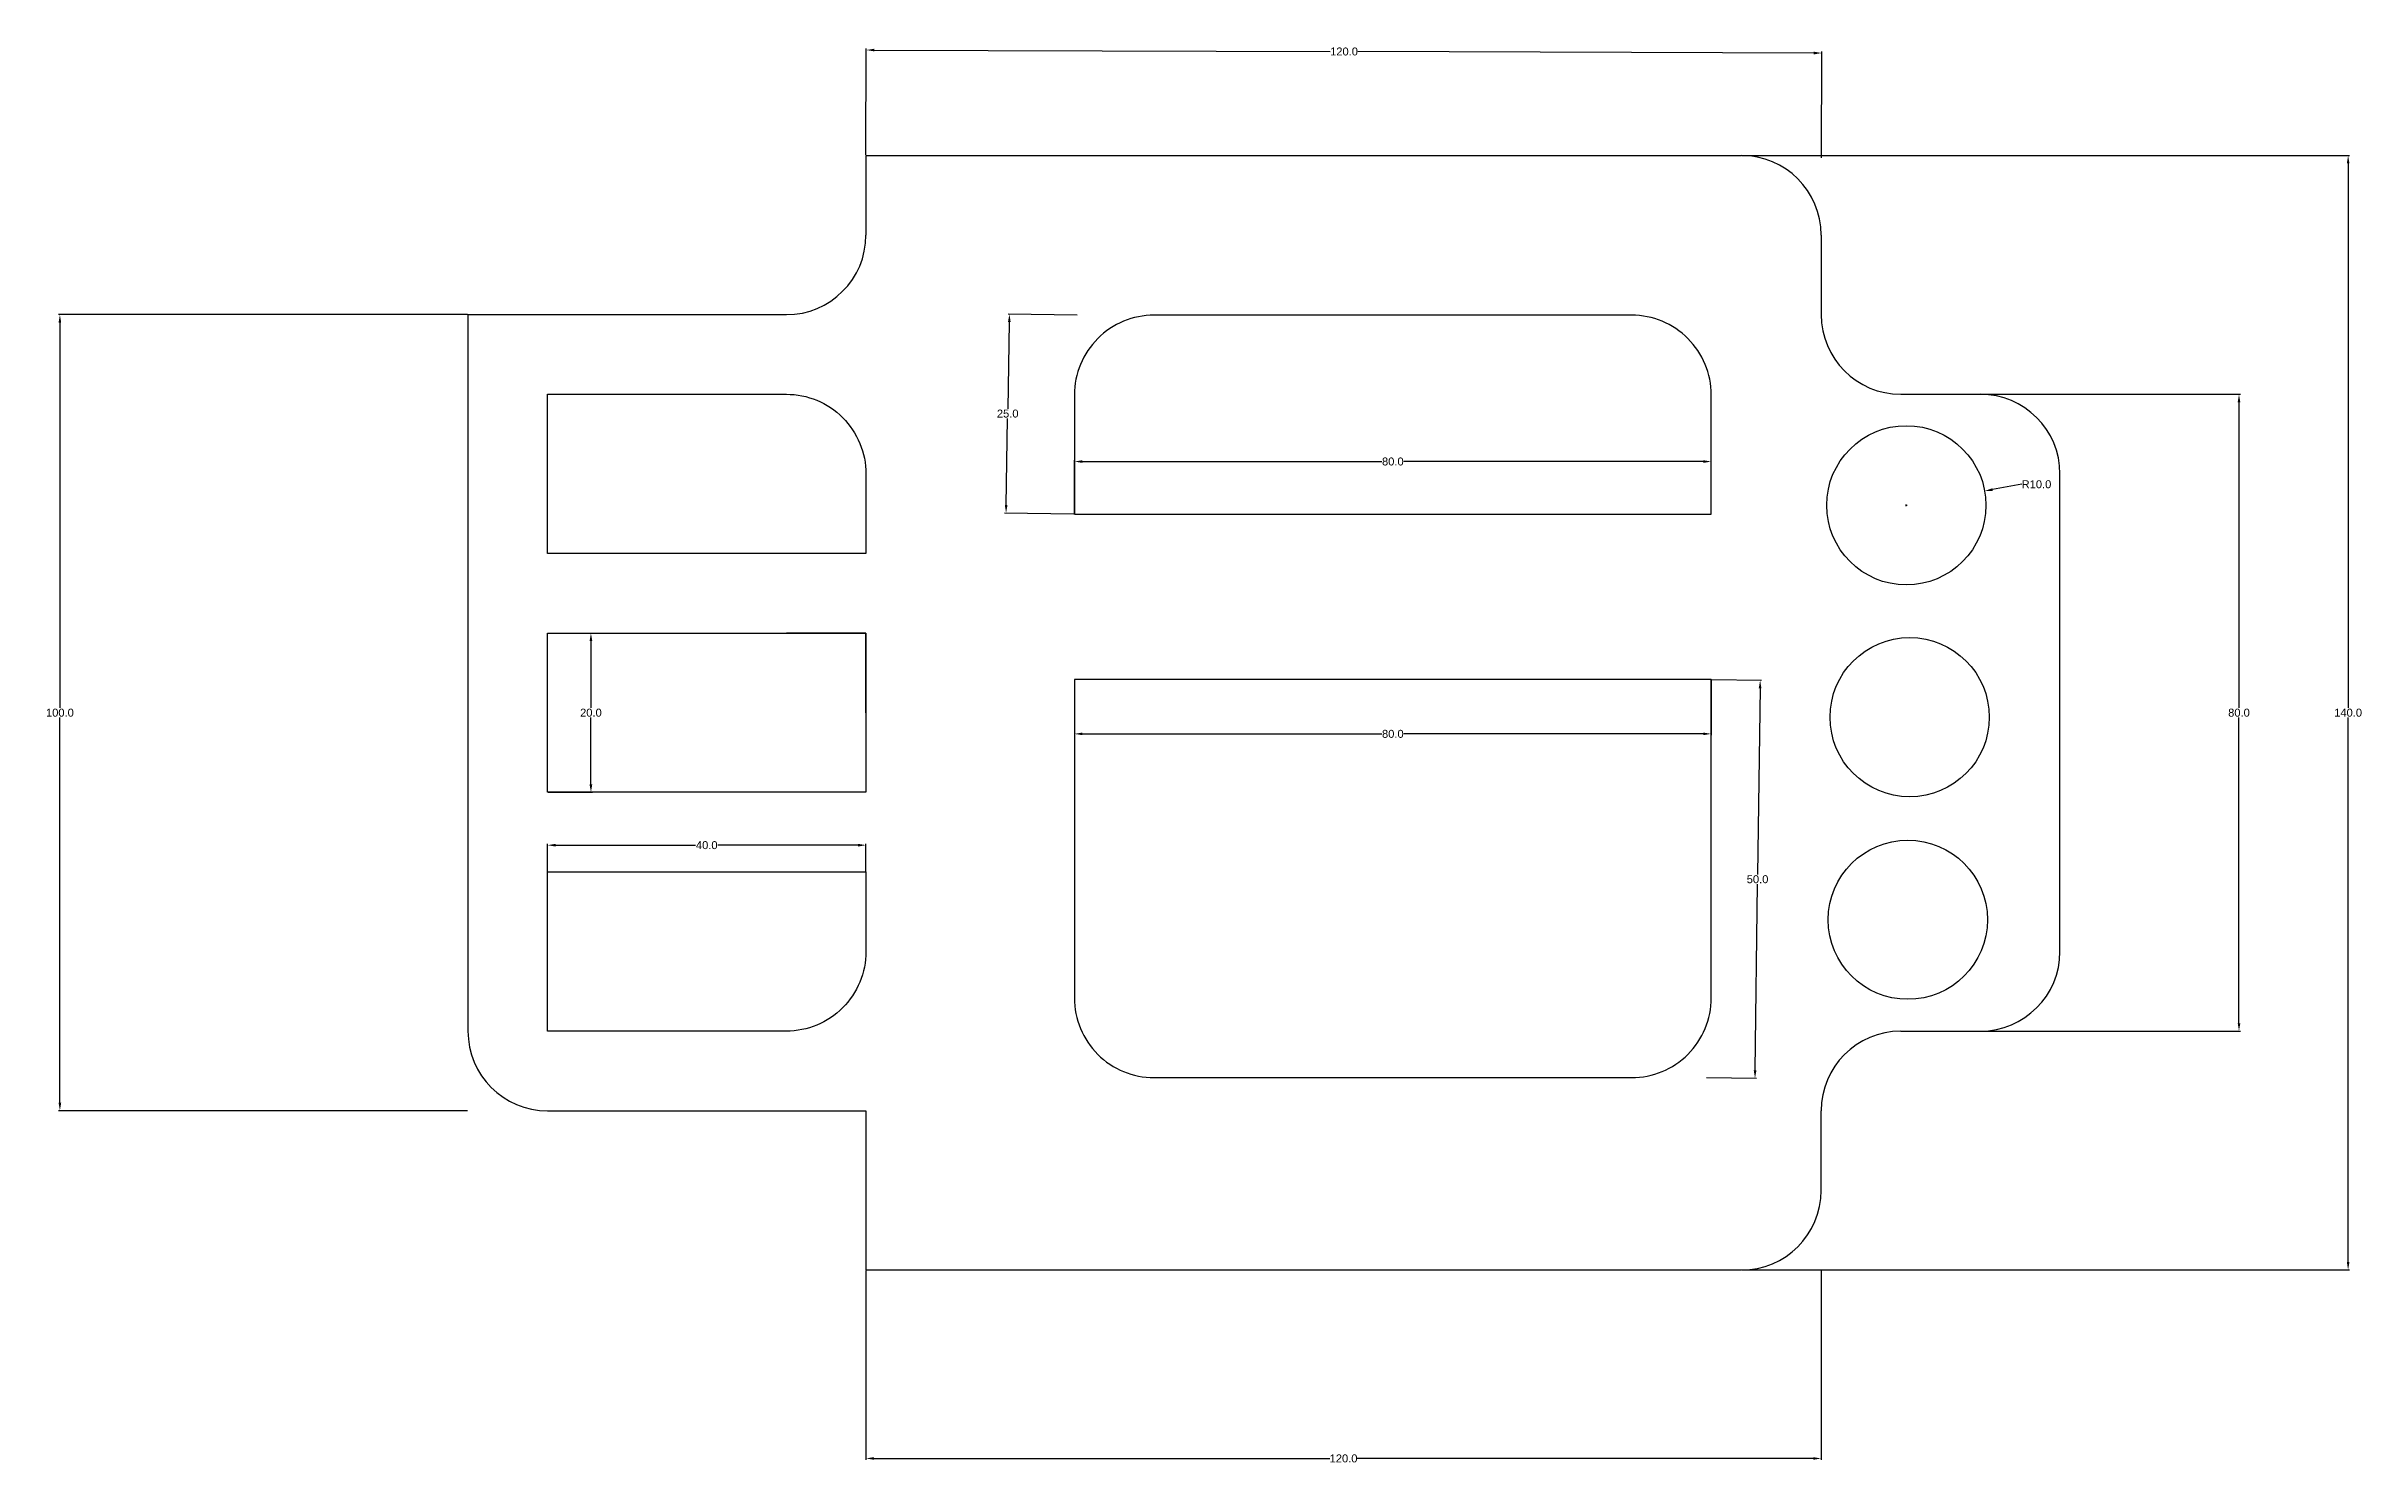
# Model space of a CAD drawing. Header units: millimetres. Extents: x 57 to 876, y -1 to 679.
# Drawn here: x 455.8 to 746.7, y 501 to 679.1 of the extents above; entities that cross this region are included whole.
import ezdxf

# ---------------------------------------------------------------- set-up
doc = ezdxf.new("R2010")
doc.units = ezdxf.units.MM
doc.header["$MEASUREMENT"] = 0
doc.styles.get("Standard").update_dxf_attribs({"font": 'arial.ttf'})
doc.dimstyles.get("Standard").update_dxf_attribs({"dimtxt": 1, "dimasz": 1, "dimexe": 0.18, "dimexo": 0.0625, "dimgap": 0.09, "dimtad": 0, "dimtih": 1, "dimtoh": 1, "dimdec": 1, "dimzin": 0, "dimdsep": 46, "dimtxsty": 'Standard', "dimcen": 0.09, "dimclre": 2, "dimclrt": 4, "dimadec": 1, "dimazin": 0, "dimtfac": 1, "dimtdec": 1, "dimtofl": 0, "dimtmove": 0, "dimatfit": 3, "dimfxl": 1, "dimtolj": 1, "dimtzin": 0, "dimarcsym": 0})

msp = doc.modelspace()

# ---------------------------------------------------------------- blocks, each defined once
blk = doc.blocks.new('*D102')
at = {"color": 2, "lineweight": -2, "transparency": 16777216}
for p, q in [((508.71, 645.35), (457.33, 645.35)), ((508.71, 545.35), (457.33, 545.35))]:
    blk.add_line(p, q, dxfattribs=at)
at = {"color": 0, "lineweight": -2, "transparency": 16777216}
for p, q in [((457.51, 644.35), (457.51, 595.95)), ((457.51, 546.35), (457.51, 594.75))]:
    blk.add_line(p, q, dxfattribs=at)
at = {"color": 0, "transparency": 16777216}
for points in [[(457.34, 644.35), (457.67, 644.35), (457.51, 645.35)], [(457.34, 546.35), (457.67, 546.35), (457.51, 545.35)]]:
    blk.add_solid(points, dxfattribs=at)
at = {"layer": 'Defpoints', "color": 0, "transparency": 16777216}
for p in [(508.77, 645.35), (457.51, 545.35), (508.77, 545.35)]:
    blk.add_point(p, dxfattribs=at)
at = {"color": 4, "transparency": 16777216, "insert": (457.51, 595.35), "char_height": 1, "attachment_point": 5}
blk.add_mtext('\\A1;100.0', dxfattribs=at)
blk = doc.blocks.new('*D103')
at = {"color": 2, "lineweight": -2, "transparency": 16777216}
for p, q in [((558.77, 525.29), (558.77, 501.5)), ((678.77, 525.29), (678.77, 501.5))]:
    blk.add_line(p, q, dxfattribs=at)
at = {"color": 0, "lineweight": -2, "transparency": 16777216}
for p, q in [((559.77, 501.68), (617.04, 501.68)), ((677.77, 501.68), (620.5, 501.68))]:
    blk.add_line(p, q, dxfattribs=at)
at = {"color": 0, "transparency": 16777216}
for points in [[(559.77, 501.84), (559.77, 501.51), (558.77, 501.68)], [(677.77, 501.84), (677.77, 501.51), (678.77, 501.68)]]:
    blk.add_solid(points, dxfattribs=at)
at = {"layer": 'Defpoints', "color": 0, "transparency": 16777216}
for p in [(558.77, 525.35), (678.77, 525.35), (678.77, 501.68)]:
    blk.add_point(p, dxfattribs=at)
at = {"color": 4, "transparency": 16777216, "insert": (618.77, 501.68), "char_height": 1, "attachment_point": 5}
blk.add_mtext('\\A1;120.0', dxfattribs=at)
blk = doc.blocks.new('*D104')
at = {"color": 0, "lineweight": -2, "transparency": 16777216}
blk.add_line((703.96, 624.04), (700.29, 623.38), dxfattribs=at)
at = {"color": 2, "lineweight": -2, "transparency": 16777216}
for p, q in [((689.38, 621.4), (689.56, 621.4)), ((689.47, 621.31), (689.47, 621.49))]:
    blk.add_line(p, q, dxfattribs=at)
at = {"color": 0, "transparency": 16777216}
blk.add_solid([(700.26, 623.54), (700.32, 623.21), (699.31, 623.2)], dxfattribs=at)
at = {"layer": 'Defpoints', "color": 0, "transparency": 16777216}
for p in [(699.31, 623.2), (689.47, 621.4)]:
    blk.add_point(p, dxfattribs=at)
at = {"color": 4, "transparency": 16777216, "insert": (705.82, 624.04), "char_height": 1, "attachment_point": 5}
blk.add_mtext('\\A1;R10.0', dxfattribs=at)
blk = doc.blocks.new('*D106')
at = {"color": 2, "lineweight": -2, "transparency": 16777216}
for p, q in [((558.77, 665.41), (558.81, 678.77)), ((678.81, 665.03), (678.85, 678.39))]:
    blk.add_line(p, q, dxfattribs=at)
at = {"color": 0, "lineweight": -2, "transparency": 16777216}
for p, q in [((559.81, 678.59), (617.1, 678.4)), ((677.85, 678.21), (620.56, 678.39))]:
    blk.add_line(p, q, dxfattribs=at)
at = {"color": 0, "transparency": 16777216}
for points in [[(559.81, 678.75), (559.81, 678.42), (558.81, 678.59)], [(677.85, 678.38), (677.85, 678.04), (678.85, 678.21)]]:
    blk.add_solid(points, dxfattribs=at)
at = {"layer": 'Defpoints', "color": 0, "transparency": 16777216}
for p in [(678.85, 678.21), (558.77, 665.35), (678.81, 664.97)]:
    blk.add_point(p, dxfattribs=at)
at = {"color": 4, "transparency": 16777216, "insert": (618.83, 678.4), "char_height": 1, "attachment_point": 5}
blk.add_mtext('\\A1;120.0', dxfattribs=at)
blk = doc.blocks.new('*D107')
at = {"color": 2, "lineweight": -2, "transparency": 16777216}
for p, q in [((584.96, 620.34), (584.96, 627.08)), ((664.96, 620.34), (664.96, 627.08))]:
    blk.add_line(p, q, dxfattribs=at)
at = {"color": 0, "lineweight": -2, "transparency": 16777216}
for p, q in [((585.96, 626.9), (623.57, 626.9)), ((663.96, 626.9), (626.34, 626.9))]:
    blk.add_line(p, q, dxfattribs=at)
at = {"color": 0, "transparency": 16777216}
for points in [[(585.96, 627.07), (585.96, 626.73), (584.96, 626.9)], [(663.96, 627.07), (663.96, 626.73), (664.96, 626.9)]]:
    blk.add_solid(points, dxfattribs=at)
at = {"layer": 'Defpoints', "color": 0, "transparency": 16777216}
for p in [(664.96, 626.9), (584.96, 620.28), (664.96, 620.28)]:
    blk.add_point(p, dxfattribs=at)
at = {"color": 4, "transparency": 16777216, "insert": (624.96, 626.9), "char_height": 1, "attachment_point": 5}
blk.add_mtext('\\A1;80.0', dxfattribs=at)
blk = doc.blocks.new('*D108')
at = {"color": 2, "lineweight": -2, "transparency": 16777216}
for p, q in [((584.96, 599.45), (584.96, 592.51)), ((664.96, 599.45), (664.96, 592.51))]:
    blk.add_line(p, q, dxfattribs=at)
at = {"color": 0, "lineweight": -2, "transparency": 16777216}
for p, q in [((585.96, 592.69), (623.57, 592.69)), ((663.96, 592.69), (626.34, 592.69))]:
    blk.add_line(p, q, dxfattribs=at)
at = {"color": 0, "transparency": 16777216}
for points in [[(585.96, 592.86), (585.96, 592.53), (584.96, 592.69)], [(663.96, 592.86), (663.96, 592.53), (664.96, 592.69)]]:
    blk.add_solid(points, dxfattribs=at)
at = {"layer": 'Defpoints', "color": 0, "transparency": 16777216}
for p in [(584.96, 599.51), (664.96, 599.51), (584.96, 592.69)]:
    blk.add_point(p, dxfattribs=at)
at = {"color": 4, "transparency": 16777216, "insert": (624.96, 592.69), "char_height": 1, "attachment_point": 5}
blk.add_mtext('\\A1;80.0', dxfattribs=at)
blk = doc.blocks.new('*D110')
at = {"color": 0, "lineweight": -2, "transparency": 16777216}
for p, q in [((576.78, 644.42), (576.59, 633.52)), ((576.39, 621.42), (576.57, 632.32))]:
    blk.add_line(p, q, dxfattribs=at)
at = {"color": 2, "lineweight": -2, "transparency": 16777216}
for p, q in [((585.32, 645.28), (576.62, 645.43)), ((584.89, 620.28), (576.19, 620.43))]:
    blk.add_line(p, q, dxfattribs=at)
at = {"color": 0, "transparency": 16777216}
for points in [[(576.61, 644.43), (576.95, 644.42), (576.8, 645.42)], [(576.22, 621.43), (576.55, 621.42), (576.37, 620.42)]]:
    blk.add_solid(points, dxfattribs=at)
at = {"layer": 'Defpoints', "color": 0, "transparency": 16777216}
for p in [(576.8, 645.42), (585.38, 645.28), (584.96, 620.28)]:
    blk.add_point(p, dxfattribs=at)
at = {"color": 4, "transparency": 16777216, "insert": (576.58, 632.92), "char_height": 1, "attachment_point": 5}
blk.add_mtext('\\A1;25.0', dxfattribs=at)
blk = doc.blocks.new('*D113')
at = {"color": 2, "lineweight": -2, "transparency": 16777216}
for p, q in [((518.77, 575.41), (518.77, 578.89)), ((558.77, 575.41), (558.77, 578.89))]:
    blk.add_line(p, q, dxfattribs=at)
at = {"color": 0, "lineweight": -2, "transparency": 16777216}
for p, q in [((519.77, 578.71), (537.36, 578.71)), ((557.77, 578.71), (540.18, 578.71))]:
    blk.add_line(p, q, dxfattribs=at)
at = {"color": 0, "transparency": 16777216}
for points in [[(519.77, 578.88), (519.77, 578.54), (518.77, 578.71)], [(557.77, 578.88), (557.77, 578.54), (558.77, 578.71)]]:
    blk.add_solid(points, dxfattribs=at)
at = {"layer": 'Defpoints', "color": 0, "transparency": 16777216}
for p in [(518.77, 578.71), (518.77, 575.35), (558.77, 575.35)]:
    blk.add_point(p, dxfattribs=at)
at = {"color": 4, "transparency": 16777216, "insert": (538.77, 578.71), "char_height": 1, "attachment_point": 5}
blk.add_mtext('\\A1;40.0', dxfattribs=at)
blk = doc.blocks.new('*D115')
at = {"color": 2, "lineweight": -2, "transparency": 16777216}
for p, q in [((518.83, 605.35), (524.4, 605.35)), ((518.83, 585.35), (524.4, 585.35))]:
    blk.add_line(p, q, dxfattribs=at)
at = {"color": 0, "lineweight": -2, "transparency": 16777216}
for p, q in [((524.22, 604.35), (524.22, 595.95)), ((524.22, 586.35), (524.22, 594.75))]:
    blk.add_line(p, q, dxfattribs=at)
at = {"color": 0, "transparency": 16777216}
for points in [[(524.05, 604.35), (524.39, 604.35), (524.22, 605.35)], [(524.05, 586.35), (524.39, 586.35), (524.22, 585.35)]]:
    blk.add_solid(points, dxfattribs=at)
at = {"layer": 'Defpoints', "color": 0, "transparency": 16777216}
for p in [(518.77, 605.35), (524.22, 605.35), (518.77, 585.35)]:
    blk.add_point(p, dxfattribs=at)
at = {"color": 4, "transparency": 16777216, "insert": (524.22, 595.35), "char_height": 1, "attachment_point": 5}
blk.add_mtext('\\A1;20.0', dxfattribs=at)
blk = doc.blocks.new('*D116')
at = {"color": 2, "lineweight": -2, "transparency": 16777216}
for p, q in [((665.02, 599.51), (671.29, 599.43)), ((664.37, 549.51), (670.64, 549.43))]:
    blk.add_line(p, q, dxfattribs=at)
at = {"color": 0, "lineweight": -2, "transparency": 16777216}
for p, q in [((671.1, 598.43), (670.79, 575.03)), ((670.47, 550.43), (670.78, 573.83))]:
    blk.add_line(p, q, dxfattribs=at)
at = {"color": 0, "transparency": 16777216}
for points in [[(670.93, 598.43), (671.26, 598.43), (671.11, 599.43)], [(670.3, 550.43), (670.64, 550.43), (670.46, 549.43)]]:
    blk.add_solid(points, dxfattribs=at)
at = {"layer": 'Defpoints', "color": 0, "transparency": 16777216}
for p in [(664.96, 599.51), (664.3, 549.51), (670.46, 549.43)]:
    blk.add_point(p, dxfattribs=at)
at = {"color": 4, "transparency": 16777216, "insert": (670.78, 574.43), "char_height": 1, "attachment_point": 5}
blk.add_mtext('\\A1;50.0', dxfattribs=at)
blk = doc.blocks.new('*D118')
at = {"color": 2, "lineweight": -2, "transparency": 16777216}
for p, q in [((698.83, 635.35), (731.44, 635.35)), ((698.83, 555.35), (731.44, 555.35))]:
    blk.add_line(p, q, dxfattribs=at)
at = {"color": 0, "lineweight": -2, "transparency": 16777216}
for p, q in [((731.26, 634.35), (731.26, 595.95)), ((731.26, 556.35), (731.26, 594.75))]:
    blk.add_line(p, q, dxfattribs=at)
at = {"color": 0, "transparency": 16777216}
for points in [[(731.1, 634.35), (731.43, 634.35), (731.26, 635.35)], [(731.1, 556.35), (731.43, 556.35), (731.26, 555.35)]]:
    blk.add_solid(points, dxfattribs=at)
at = {"layer": 'Defpoints', "color": 0, "transparency": 16777216}
for p in [(698.77, 635.35), (731.26, 635.35), (698.77, 555.35)]:
    blk.add_point(p, dxfattribs=at)
at = {"color": 4, "transparency": 16777216, "insert": (731.26, 595.35), "char_height": 1, "attachment_point": 5}
blk.add_mtext('\\A1;80.0', dxfattribs=at)
blk = doc.blocks.new('*D119')
at = {"color": 2, "lineweight": -2, "transparency": 16777216}
for p, q in [((668.83, 665.35), (745.15, 665.35)), ((668.83, 525.35), (745.15, 525.35))]:
    blk.add_line(p, q, dxfattribs=at)
at = {"color": 0, "lineweight": -2, "transparency": 16777216}
for p, q in [((744.97, 664.35), (744.97, 595.95)), ((744.97, 526.35), (744.97, 594.75))]:
    blk.add_line(p, q, dxfattribs=at)
at = {"color": 0, "transparency": 16777216}
for points in [[(744.81, 664.35), (745.14, 664.35), (744.97, 665.35)], [(744.81, 526.35), (745.14, 526.35), (744.97, 525.35)]]:
    blk.add_solid(points, dxfattribs=at)
at = {"layer": 'Defpoints', "color": 0, "transparency": 16777216}
for p in [(668.77, 665.35), (744.97, 665.35), (668.77, 525.35)]:
    blk.add_point(p, dxfattribs=at)
at = {"color": 4, "transparency": 16777216, "insert": (744.97, 595.35), "char_height": 1, "attachment_point": 5}
blk.add_mtext('\\A1;140.0', dxfattribs=at)

# ---------------------------------------------------------------- dimensions: what is measured, and where the dimension line sits
at = {"color": 7, "true_color": 0xffffff}
for p1, p2, distance, picture, middle in [((558.77, 665.35), (678.81, 664.97), 13.24, '*D106', (618.83, 678.4)), ((584.96, 620.28), (585.38, 645.28), 8.59, '*D110', (576.58, 632.92)), ((664.96, 599.51), (664.3, 549.51), 6.15, '*D116', (670.78, 574.43)), ((558.77, 525.35), (678.77, 525.35), -23.67, '*D103', (618.77, 501.68))]:
    dim = msp.add_aligned_dim(p1=p1, p2=p2, distance=distance, dimstyle='Standard', dxfattribs=at)
    dim.commit()
    dim.dimension.update_dxf_attribs({"geometry": picture, "text_midpoint": middle})
for base, p1, p2, picture, middle in [((744.97, 665.35), (668.77, 525.35), (668.77, 665.35), '*D119', (744.97, 595.35)), ((457.51, 545.35), (508.77, 645.35), (508.77, 545.35), '*D102', (457.51, 595.35)), ((731.26, 635.35), (698.77, 555.35), (698.77, 635.35), '*D118', (731.26, 595.35)), ((524.22, 605.35), (518.77, 585.35), (518.77, 605.35), '*D115', (524.22, 595.35))]:
    dim = msp.add_linear_dim(base=base, p1=p1, p2=p2, angle=90, dimstyle='Standard', dxfattribs=at)
    dim.commit()
    dim.dimension.update_dxf_attribs({"geometry": picture, "text_midpoint": middle})
for base, p1, p2, picture, middle in [((664.96, 626.9), (584.96, 620.28), (664.96, 620.28), '*D107', (624.96, 626.9)), ((584.96, 592.69), (664.96, 599.51), (584.96, 599.51), '*D108', (624.96, 592.69)), ((518.77, 578.71), (558.77, 575.35), (518.77, 575.35), '*D113', (538.77, 578.71))]:
    dim = msp.add_linear_dim(base=base, p1=p1, p2=p2, dimstyle='Standard', dxfattribs=at)
    dim.commit()
    dim.dimension.update_dxf_attribs({"geometry": picture, "text_midpoint": middle})
dim = msp.add_radius_dim(center=(689.47, 621.4), mpoint=(699.31, 623.2), dimstyle='Standard', dxfattribs=at)
dim.commit()
dim.dimension.update_dxf_attribs({"geometry": '*D104', "text_midpoint": (703.96, 624.04), "dimtype": 164})

# ---------------------------------------------------------------- linework, layer by layer
at = {"color": 7, "true_color": 0xffffff}
for p, q in [((558.77, 665.35), (558.77, 655.35)), ((558.77, 665.35), (668.77, 665.35)), ((678.77, 655.35), (678.77, 645.35)), ((508.77, 645.35), (508.77, 555.35)), ((508.77, 645.35), (548.77, 645.35)), ((508.77, 645.35), (508.77, 555.35)), ((688.77, 635.35), (698.77, 635.35)), ((708.77, 565.35), (708.77, 625.35)), ((558.77, 605.35), (548.77, 605.35)), ((558.77, 595.35), (558.77, 605.35)), ((688.77, 555.35), (698.77, 555.35)), ((518.77, 545.35), (558.77, 545.35)), ((558.77, 545.35), (558.77, 525.35)), ((678.77, 535.35), (678.77, 545.35)), ((558.77, 525.35), (668.77, 525.35))]:
    msp.add_line(p, q, dxfattribs=at)
for points in [[(584.96, 620.28), (664.96, 620.28), (664.96, 635.28, 0.414214), (654.96, 645.28), (594.96, 645.28, 0.414214), (584.96, 635.28)], [(558.77, 615.35), (518.77, 615.35), (518.77, 635.35), (548.77, 635.35, -0.414214), (558.77, 625.35)], [(594.96, 549.51), (654.96, 549.51, 0.414214), (664.96, 559.51), (664.96, 599.51), (584.96, 599.51), (584.96, 559.51, 0.414214)], [(548.77, 555.35), (518.77, 555.35), (518.77, 575.35), (558.77, 575.35), (558.77, 565.35, -0.414214)]]:
    msp.add_lwpolyline(points, format="xyb", close=True, dxfattribs=at)
msp.add_lwpolyline([(558.77, 585.35), (518.77, 585.35), (518.77, 605.35), (558.77, 605.35)], close=True, dxfattribs=at)
for centre in [(689.47, 621.4), (689.89, 594.79), (689.66, 569.35)]:
    msp.add_circle(centre, 10, dxfattribs=at)
for centre, start, end in [((668.77, 655.35), 0, 90), ((548.77, 655.35), 270, 0), ((688.77, 645.35), 180, 270), ((698.77, 625.35), 0, 90), ((698.77, 565.35), 270, 0), ((518.77, 555.35), 180, 270), ((688.77, 545.35), 90, 180), ((668.77, 535.35), 270, 0)]:
    msp.add_arc(centre, 10, start, end, dxfattribs=at)

msp.set_redraw_order([(e.dxf.handle, doc.entitydb.next_handle()) for e in msp.query("TEXT MTEXT ATTDEF DIMENSION ARC_DIMENSION")])  # texts and dimensions are drawn at this point

doc.saveas('drawing.dxf')
